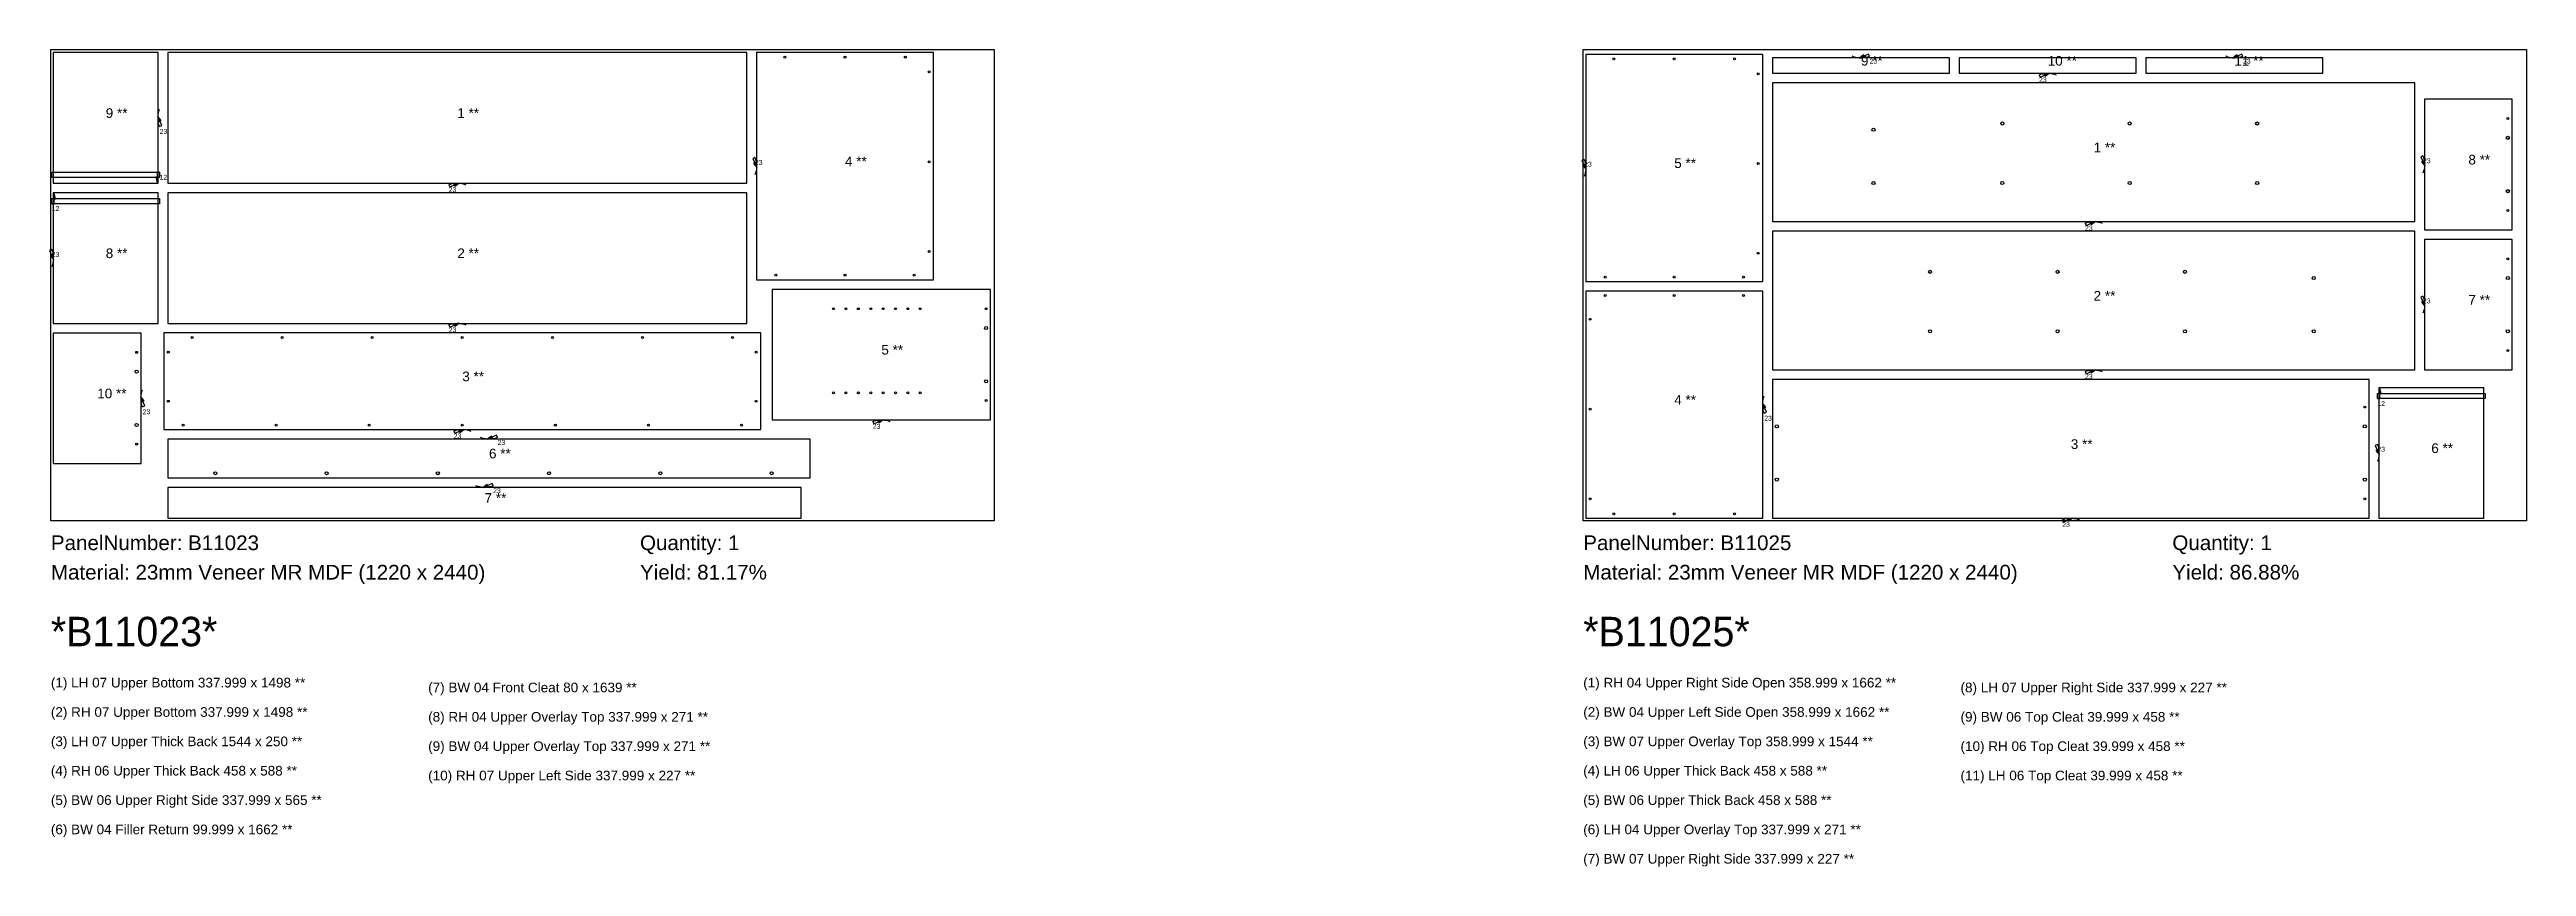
# Model space of a CAD drawing. Header units: inches. Extents: x -5 to 121280, y -1351 to 1225.
# Drawn here: x 43521 to 49928, y -895 to 1220 of the extents above; entities that cross this region are included whole.
import ezdxf

# ---------------------------------------------------------------- set-up
doc = ezdxf.new("R2010")
doc.units = ezdxf.units.IN
doc.header["$MEASUREMENT"] = 0
for name, color, linetype in [('BORDER_Z23P0RT1015', 7, 'Continuous'), ('NESTBORDER_Z23P0', 7, 'Continuous'), ('NESTTEXT', 1, 'Continuous'), ('PLINEDIRECTION', 6, 'Continuous'), ('ROUTE_Z12P0RT1003', 7, 'Continuous'), ('VBORE_Z11P0', 3, 'Continuous'), ('VBORE_Z12P0', 3, 'Continuous'), ('VBORE_Z23P0', 3, 'Continuous')]:
    doc.layers.add(name, color=color, linetype=linetype)
doc.styles.add('BARCODE', font='3of9.TTF', dxfattribs={"height": 3})
doc.styles.get("Standard").update_dxf_attribs({"font": 'arial.ttf'})

msp = doc.modelspace()

# ---------------------------------------------------------------- texts
at = {"layer": 'NESTTEXT', "color": 1}
for s, height, p in [('9 **', 25, (48206.4, 1178.3)), ('10 **', 25, (48689.4, 1178.3)), ('11 **', 25, (49172.4, 1178.3)), ('9 **', 25, (43665.9, 1042.9)), ('1 **', 25, (44575.4, 1042.9)), ('1 **', 25, (48808.3, 953.8)), ('4 **', 25, (45578.3, 917.9)), ('5 **', 25, (47723.4, 913.3)), ('8 **', 25, (49777.8, 922.3)), ('8 **', 25, (43665.9, 679.9)), ('2 **', 25, (44575.4, 679.9)), ('2 **', 25, (48808.3, 569.8)), ('7 **', 25, (49777.8, 559.3)), ('5 **', 25, (45672.3, 429.9)), ('3 **', 25, (44588.3, 361.1)), ('10 **', 25, (43643.9, 316.9)), ('4 **', 25, (47723.4, 300.4)), ('3 **', 25, (48749.3, 185.8)), ('6 **', 25, (49681.8, 175.3)), ('6 **', 25, (44657.4, 161.3)), ('7 **', 25, (44645.9, 46.4)), ('PanelNumber: B11023', 38.1, (43524, -76.2)), ('Quantity: 1', 38.1, (45048, -76.2)), ('PanelNumber: B11025', 38.1, (47488, -76.2)), ('Quantity: 1', 38.1, (49012, -76.2)), ('Material: 23mm Veneer MR MDF (1220 x 2440)', 38.1, (43524, -152.4)), ('Yield: 81.17%', 38.1, (45048, -152.4)), ('Material: 23mm Veneer MR MDF (1220 x 2440)', 38.1, (47488, -152.4)), ('Yield: 86.88%', 38.1, (49012, -152.4)), ('(1) LH 07 Upper Bottom 337.999 x 1498 **', 25, (43524, -431.8)), ('(7) BW 04 Front Cleat 80 x 1639 **', 25, (44500, -444.3)), ('(1) RH 04 Upper Right Side Open 358.999 x 1662 **', 25, (47488, -431.8)), ('(8) LH 07 Upper Right Side 337.999 x 227 **', 25, (48464, -444.3)), ('(2) RH 07 Upper Bottom 337.999 x 1498 **', 25, (43524, -507.8)), ('(8) RH 04 Upper Overlay Top 337.999 x 271 **', 25, (44500, -520.3)), ('(2) BW 04 Upper Left Side Open 358.999 x 1662 **', 25, (47488, -507.8)), ('(9) BW 06 Top Cleat 39.999 x 458 **', 25, (48464, -520.3)), ('(3) LH 07 Upper Thick Back 1544 x 250 **', 25, (43524, -583.8)), ('(9) BW 04 Upper Overlay Top 337.999 x 271 **', 25, (44500, -596.3)), ('(3) BW 07 Upper Overlay Top 358.999 x 1544 **', 25, (47488, -583.8)), ('(10) RH 06 Top Cleat 39.999 x 458 **', 25, (48464, -596.3)), ('(4) RH 06 Upper Thick Back 458 x 588 **', 25, (43524, -659.8)), ('(4) LH 06 Upper Thick Back 458 x 588 **', 25, (47488, -659.8)), ('(10) RH 07 Upper Left Side 337.999 x 227 **', 25, (44500, -672.3)), ('(11) LH 06 Top Cleat 39.999 x 458 **', 25, (48464, -672.3)), ('(5) BW 06 Upper Right Side 337.999 x 565 **', 25, (43524, -735.8)), ('(5) BW 06 Upper Thick Back 458 x 588 **', 25, (47488, -735.8)), ('(6) BW 04 Filler Return 99.999 x 1662 **', 25, (43524, -811.8)), ('(6) LH 04 Upper Overlay Top 337.999 x 271 **', 25, (47488, -811.8)), ('(7) BW 07 Upper Right Side 337.999 x 227 **', 25, (47488, -887.8))]:
    msp.add_text(s, height=height, dxfattribs=at).set_placement(p)
at = {"layer": 'NESTTEXT', "color": 1, "style": 'BARCODE'}
for s, p in [('*B11023*', (43524, -325.1)), ('*B11025*', (47488, -325.1))]:
    msp.add_text(s, height=76.2, dxfattribs=at).set_placement(p)
at = {"layer": 'PLINEDIRECTION', "color": 6}
for s, p in [('23', (48228.6, 1183.3)), ('23', (49194.6, 1183.3)), ('23', (48667.1, 1135.3)), ('23', (43805.3, 1001.6)), ('23', (45345.3, 921.1)), ('23', (47490.3, 916.6)), ('23', (49660.3, 925.6)), ('12', (43805.3, 883)), ('23', (44553.1, 850.9)), ('12', (43526.3, 801.8)), ('23', (48786.1, 751.3)), ('23', (43526.3, 683.1)), ('23', (49660.3, 562.6)), ('23', (44553.1, 487.9)), ('23', (48786.1, 367.3)), ('23', (43761.3, 275.6)), ('23', (47956.3, 259.1)), ('12', (49542.3, 297.2)), ('23', (44566.1, 213.1)), ('23', (44679.6, 196.3)), ('23', (45650.1, 237.9)), ('23', (49542.3, 178.6)), ('23', (44668.1, 71.4)), ('23', (48727.1, -16.6))]:
    msp.add_text(s, height=12.7, dxfattribs=at).set_placement(p)

# ---------------------------------------------------------------- linework, layer by layer
at = {"layer": 'BORDER_Z23P0RT1015', "color": 2}
for points in [[(43805.3, 1020.6, -0.103855), (43801.3, 1039.7), (43801.3, 1211.9), (43530.3, 1211.9), (43530.3, 873.9), (43801.3, 873.9), (43801.3, 1046, -0.103855), (43805.3, 1065.1)], [(44553.1, 869.9, -0.103855), (44572.2, 873.9), (45324.3, 873.9), (45324.3, 1211.9), (43826.3, 1211.9), (43826.3, 873.9), (44578.5, 873.9, -0.103855), (44597.6, 869.9)], [(45345.3, 940.1, -0.103855), (45349.3, 921), (45349.3, 623.9), (45807.3, 623.9), (45807.3, 1211.9), (45349.3, 1211.9), (45349.3, 914.7, -0.103855), (45345.3, 895.6)], [(47490.3, 935.6, -0.103855), (47494.3, 916.5), (47494.3, 619.4), (47952.3, 619.4), (47952.3, 1207.3), (47494.3, 1207.3), (47494.3, 910.2, -0.103855), (47490.3, 891.1)], [(48228.6, 1202.3, -0.103855), (48209.5, 1198.3), (47977.3, 1198.3), (47977.3, 1158.3), (48435.3, 1158.3), (48435.3, 1198.3), (48203.2, 1198.3, -0.103855), (48184.1, 1202.3)], [(48667.1, 1154.3, -0.103855), (48686.2, 1158.3), (48918.3, 1158.3), (48918.3, 1198.3), (48460.3, 1198.3), (48460.3, 1158.3), (48692.5, 1158.3, -0.103855), (48711.6, 1154.3)], [(49194.6, 1202.3, -0.103855), (49175.5, 1198.3), (48943.3, 1198.3), (48943.3, 1158.3), (49401.3, 1158.3), (49401.3, 1198.3), (49169.2, 1198.3, -0.103855), (49150.1, 1202.3)], [(48786.1, 770.3, -0.103855), (48805.2, 774.3), (49639.3, 774.3), (49639.3, 1133.3), (47977.3, 1133.3), (47977.3, 774.3), (48811.5, 774.3, -0.103855), (48830.6, 770.3)], [(49660.3, 944.6, -0.103855), (49664.3, 925.5), (49664.3, 753.3), (49891.3, 753.3), (49891.3, 1091.3), (49664.3, 1091.3), (49664.3, 919.2, -0.103855), (49660.3, 900.1)], [(43526.3, 702.1, -0.103855), (43530.3, 683), (43530.3, 510.9), (43801.3, 510.9), (43801.3, 848.9), (43530.3, 848.9), (43530.3, 676.7, -0.103855), (43526.3, 657.6)], [(44553.1, 506.9, -0.103855), (44572.2, 510.9), (45324.3, 510.9), (45324.3, 848.9), (43826.3, 848.9), (43826.3, 510.9), (44578.5, 510.9, -0.103855), (44597.6, 506.9)], [(48786.1, 386.3, -0.103855), (48805.2, 390.3), (49639.3, 390.3), (49639.3, 749.3), (47977.3, 749.3), (47977.3, 390.3), (48811.5, 390.3, -0.103855), (48830.6, 386.3)], [(49660.3, 581.6, -0.103855), (49664.3, 562.5), (49664.3, 390.3), (49891.3, 390.3), (49891.3, 728.3), (49664.3, 728.3), (49664.3, 556.2, -0.103855), (49660.3, 537.1)], [(45650.1, 256.9, -0.103855), (45669.2, 260.9), (45954.8, 260.9), (45954.8, 598.9), (45389.8, 598.9), (45389.8, 260.9), (45675.5, 260.9, -0.103855), (45694.6, 256.9)], [(47956.3, 278.1, -0.103855), (47952.3, 297.2), (47952.3, 594.4), (47494.3, 594.4), (47494.3, 6.3), (47952.3, 6.3), (47952.3, 303.5, -0.103855), (47956.3, 322.6)], [(43761.3, 294.6, -0.103855), (43757.3, 313.7), (43757.3, 485.9), (43530.3, 485.9), (43530.3, 147.9), (43757.3, 147.9), (43757.3, 320, -0.103855), (43761.3, 339.1)], [(44566.1, 232.1, -0.103855), (44585.1, 236.1), (45360.3, 236.1), (45360.3, 486.1), (43816.3, 486.1), (43816.3, 236.1), (44591.5, 236.1, -0.103855), (44610.5, 232.1)], [(48727.1, 2.4, -0.103855), (48746.2, 6.3), (49521.3, 6.3), (49521.3, 365.3), (47977.3, 365.3), (47977.3, 6.3), (48752.5, 6.3, -0.103855), (48771.6, 2.4)], [(49542.3, 197.6, -0.103855), (49546.3, 178.5), (49546.3, 6.3), (49817.3, 6.3), (49817.3, 344.3), (49546.3, 344.3), (49546.3, 172.2, -0.103855), (49542.3, 153.1)], [(44679.6, 215.3, -0.103855), (44660.5, 211.3), (43826.3, 211.3), (43826.3, 111.3), (45488.3, 111.3), (45488.3, 211.3), (44654.2, 211.3, -0.103855), (44635.1, 215.3)], [(44668.1, 90.3, -0.103855), (44649, 86.3), (43826.3, 86.3), (43826.3, 6.3), (45465.3, 6.3), (45465.3, 86.3), (44642.7, 86.3, -0.103855), (44623.6, 90.3)]]:
    msp.add_lwpolyline(points, format="xyb", dxfattribs=at)
at = {"layer": 'NESTBORDER_Z23P0', "color": 2}
for points in [[(43524, 0), (43524, 1220), (45964, 1220), (45964, 0)], [(47488, 0), (47488, 1220), (49928, 1220), (49928, 0)]]:
    msp.add_lwpolyline(points, close=True, dxfattribs=at)
at = {"layer": 'PLINEDIRECTION', "color": 6}
for points in [[(48228.6, 1202.3), (48226, 1208.2), (48202.8, 1197.9), (48215.7, 1200.1), (48213.1, 1206), (48202.8, 1197.9), (48215, 1201.6), (48213.8, 1204.5), (48202.8, 1197.9)], [(48667.1, 1154.3), (48669.7, 1148.5), (48692.9, 1158.7), (48680, 1156.5), (48682.6, 1150.7), (48692.9, 1158.7), (48680.7, 1155.1), (48681.9, 1152.2), (48692.9, 1158.7)], [(49194.6, 1202.3), (49192, 1208.2), (49168.8, 1197.9), (49181.7, 1200.1), (49179.1, 1206), (49168.8, 1197.9), (49181, 1201.6), (49179.8, 1204.5), (49168.8, 1197.9)], [(43805.3, 1020.6), (43811.2, 1023.2), (43800.9, 1046.5), (43803.1, 1033.5), (43809, 1036.1), (43800.9, 1046.5), (43804.6, 1034.2), (43807.5, 1035.5), (43800.9, 1046.5)], [(43805.3, 902), (43799, 902), (43799, 876.6), (43802.2, 889.3), (43795.8, 889.3), (43799, 876.6), (43800.6, 889.3), (43797.4, 889.3), (43799, 876.6)], [(45345.3, 940.1), (45339.5, 937.5), (45349.8, 914.3), (45347.6, 927.2), (45341.7, 924.6), (45349.8, 914.3), (45346.1, 926.5), (45343.2, 925.3), (45349.8, 914.3)], [(47490.3, 935.6), (47484.5, 933), (47494.8, 909.8), (47492.6, 922.7), (47486.7, 920.1), (47494.8, 909.8), (47491.1, 922), (47488.2, 920.8), (47494.8, 909.8)], [(49660.3, 944.6), (49654.5, 942), (49664.8, 918.8), (49662.6, 931.7), (49656.7, 929.1), (49664.8, 918.8), (49661.1, 931), (49658.2, 929.8), (49664.8, 918.8)], [(43526.3, 820.8), (43532.7, 820.8), (43532.7, 846.2), (43529.5, 833.5), (43535.9, 833.5), (43532.7, 846.2), (43531.1, 833.5), (43534.3, 833.5), (43532.7, 846.2)], [(44553.1, 869.9), (44555.7, 864.1), (44578.9, 874.3), (44566, 872.1), (44568.6, 866.3), (44578.9, 874.3), (44566.7, 870.6), (44567.9, 867.7), (44578.9, 874.3)], [(48786.1, 770.3), (48788.7, 764.5), (48811.9, 774.8), (48799, 772.5), (48801.6, 766.7), (48811.9, 774.8), (48799.7, 771.1), (48800.9, 768.2), (48811.9, 774.8)], [(43526.3, 702.1), (43520.5, 699.5), (43530.8, 676.3), (43528.6, 689.2), (43522.7, 686.6), (43530.8, 676.3), (43527.1, 688.6), (43524.2, 687.3), (43530.8, 676.3)], [(49660.3, 581.6), (49654.5, 579), (49664.8, 555.8), (49662.6, 568.7), (49656.7, 566.1), (49664.8, 555.8), (49661.1, 568), (49658.2, 566.8), (49664.8, 555.8)], [(44553.1, 506.9), (44555.7, 501.1), (44578.9, 511.3), (44566, 509.1), (44568.6, 503.3), (44578.9, 511.3), (44566.7, 507.6), (44567.9, 504.7), (44578.9, 511.3)], [(48786.1, 386.3), (48788.7, 380.5), (48811.9, 390.8), (48799, 388.6), (48801.6, 382.7), (48811.9, 390.8), (48799.7, 387.1), (48800.9, 384.2), (48811.9, 390.8)], [(43761.3, 294.6), (43767.2, 297.2), (43756.9, 320.5), (43759.1, 307.5), (43765, 310.1), (43756.9, 320.5), (43760.6, 308.2), (43763.5, 309.5), (43756.9, 320.5)], [(49542.3, 316.2), (49548.7, 316.2), (49548.7, 341.6), (49545.5, 328.9), (49551.9, 328.9), (49548.7, 341.6), (49547.1, 328.9), (49550.3, 328.9), (49548.7, 341.6)], [(45650.1, 256.9), (45652.7, 251.1), (45675.9, 261.3), (45663, 259.1), (45665.6, 253.3), (45675.9, 261.3), (45663.7, 257.6), (45664.9, 254.7), (45675.9, 261.3)], [(47956.3, 278.1), (47962.2, 280.7), (47951.9, 303.9), (47954.1, 291), (47960, 293.6), (47951.9, 303.9), (47955.6, 291.7), (47958.5, 292.9), (47951.9, 303.9)], [(44566.1, 232.1), (44568.6, 226.3), (44591.9, 236.5), (44579, 234.3), (44581.5, 228.5), (44591.9, 236.5), (44579.6, 232.9), (44580.9, 229.9), (44591.9, 236.5)], [(44679.6, 215.3), (44677, 221.2), (44653.8, 210.9), (44666.7, 213.1), (44664.1, 219), (44653.8, 210.9), (44666, 214.6), (44664.8, 217.5), (44653.8, 210.9)], [(49542.3, 197.6), (49536.5, 195), (49546.8, 171.8), (49544.6, 184.7), (49538.7, 182.1), (49546.8, 171.8), (49543.1, 184), (49540.2, 182.8), (49546.8, 171.8)], [(44668.1, 90.3), (44665.5, 96.2), (44642.3, 85.9), (44655.2, 88.1), (44652.6, 94), (44642.3, 85.9), (44654.5, 89.6), (44653.3, 92.5), (44642.3, 85.9)], [(48727.1, 2.4), (48729.7, -3.5), (48752.9, 6.8), (48740, 4.6), (48742.6, -1.3), (48752.9, 6.8), (48740.7, 3.1), (48741.9, 0.2), (48752.9, 6.8)]]:
    msp.add_lwpolyline(points, dxfattribs=at)
at = {"layer": 'ROUTE_Z12P0RT1003', "color": 3}
for points in [[(43805.3, 902), (43805.3, 888.9), (43526.3, 888.9), (43526.3, 902), (43805.3, 902)], [(43526.3, 820.8), (43526.3, 833.9), (43805.3, 833.9), (43805.3, 820.8), (43526.3, 820.8)], [(49542.3, 316.2), (49542.3, 329.3), (49821.3, 329.3), (49821.3, 316.2), (49542.3, 316.2)]]:
    msp.add_lwpolyline(points, close=True, dxfattribs=at)
at = {"layer": 'VBORE_Z11P0', "color": 3}
for centre in [(45548.8, 548.9), (45580.8, 548.9), (45612.8, 548.9), (45644.8, 548.9), (45676.8, 548.9), (45708.8, 548.9), (45740.8, 548.9), (45772.8, 548.9), (45548.8, 330.9), (45580.8, 330.9), (45612.8, 330.9), (45644.8, 330.9), (45676.8, 330.9), (45708.8, 330.9), (45740.8, 330.9), (45772.8, 330.9)]:
    msp.add_circle(centre, 2.5, dxfattribs=at)
at = {"layer": 'VBORE_Z12P0', "color": 3}
for centre in [(48572, 1028.3), (48901.7, 1028.3), (49231.3, 1028.3), (48238.8, 1012.3), (49879.8, 991.3), (48238.8, 874.3), (48572, 874.3), (48901.7, 874.3), (49231.3, 874.3), (49879.8, 853.3), (48385.3, 644.3), (48715, 644.3), (49044.7, 644.3), (49377.8, 628.3), (49879.8, 628.3), (45943.3, 498.9), (48385.3, 490.3), (48715, 490.3), (49044.7, 490.3), (49377.8, 490.3), (49879.8, 490.3), (43745.9, 385.9), (45943.3, 360.9), (43745.9, 247.9), (47988.8, 244.3), (49509.8, 244.3), (43949.4, 122.9), (44237.2, 122.9), (44525, 122.9), (44812.8, 122.9), (45100.6, 122.9), (45388.4, 122.9), (47988.8, 106.3), (49509.8, 106.3)]:
    msp.add_circle(centre, 4, dxfattribs=at)
at = {"layer": 'VBORE_Z23P0', "color": 3}
for centre in [(45422.4, 1200.4), (45578.3, 1200.4), (45734.4, 1200.4), (45795.8, 1161.9), (47567.4, 1195.8), (47723.4, 1195.8), (47879.4, 1195.8), (47940.9, 1157.3), (49879.8, 1041.3), (45795.8, 929.4), (47940.9, 924.8), (49879.8, 803.3), (45795.8, 696.9), (47940.9, 692.3), (49879.8, 678.3), (45399.3, 635.4), (45578.3, 635.4), (45757.3, 635.4), (47544.4, 630.8), (47544.4, 582.9), (47723.4, 630.8), (47723.4, 582.9), (47902.4, 630.8), (47902.4, 582.9), (45943.3, 548.9), (47505.9, 521.4), (43889.3, 474.6), (44122.3, 474.6), (44355.3, 474.6), (44588.3, 474.6), (44821.3, 474.6), (45054.3, 474.6), (45287.3, 474.6), (43745.9, 435.9), (43827.8, 436.1), (45348.8, 436.1), (49879.8, 440.3), (43827.8, 309.1), (45348.8, 309.1), (45943.3, 310.9), (47505.9, 288.9), (49509.8, 294.3), (43745.9, 197.9), (43866.3, 247.6), (44107, 247.6), (44347.6, 247.6), (44588.3, 247.6), (44829, 247.6), (45069.6, 247.6), (45310.3, 247.6), (47505.9, 56.4), (47567.4, 17.9), (47723.4, 17.9), (47879.4, 17.9), (49509.8, 56.3)]:
    msp.add_circle(centre, 2.5, dxfattribs=at)

msp.set_redraw_order([(e.dxf.handle, doc.entitydb.next_handle()) for e in msp.query("TEXT MTEXT ATTDEF DIMENSION ARC_DIMENSION")])  # texts and dimensions are drawn at this point

doc.saveas('drawing.dxf')
